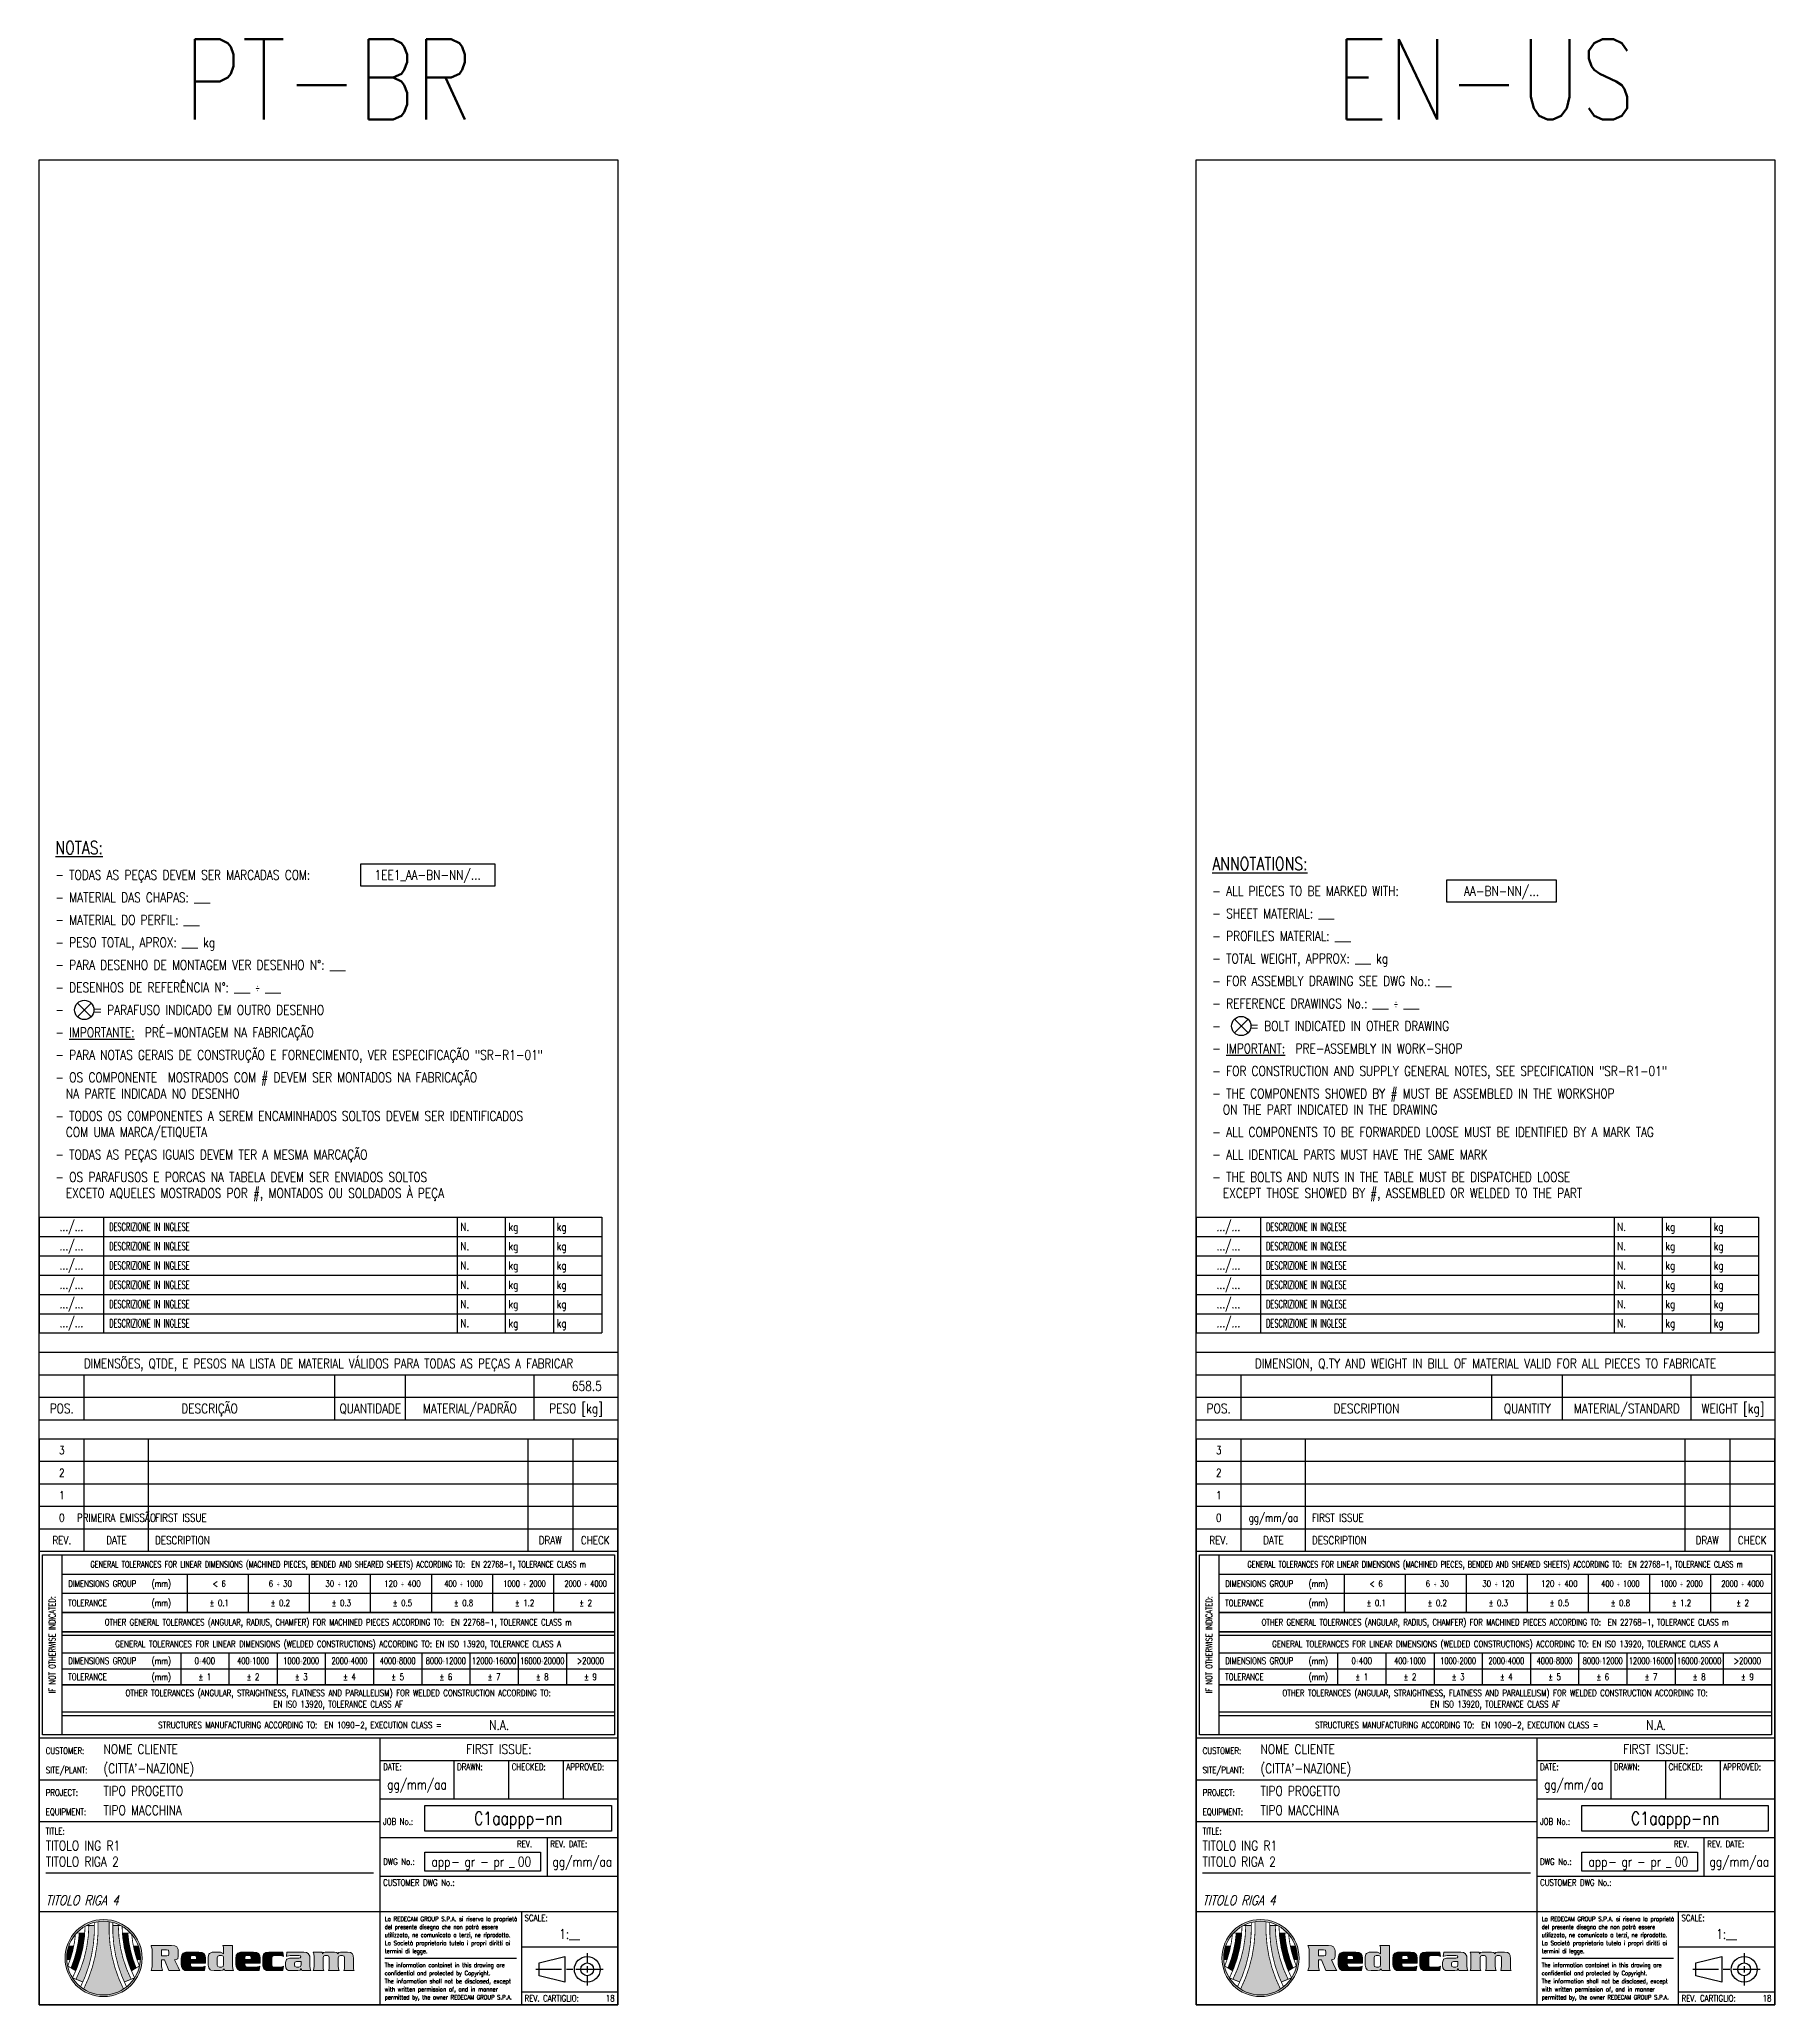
# Model space of a CAD drawing. Header units: millimetres. Extents: x -720 to -180, y 0 to 611.
import ezdxf
from ezdxf.enums import TextEntityAlignment as Align
from ezdxf.lldxf.tags import DXFTag

# ---------------------------------------------------------------- set-up
doc = ezdxf.new("R2010")
doc.units = ezdxf.units.MM
doc.header["$LTSCALE"] = 0.5
doc.layers.get('0').update_dxf_attribs({"color": 3})
for name, color, linetype in [('CONTORNI', 2, 'Continuous'), ('LANG-IN-R1', 3, 'Continuous'), ('NASCOSTE', 6, 'HIDDEN'), ('NOTE', 3, 'Continuous'), ('QUOTE', 3, 'Continuous'), ('REDECAM_Blocco_Distinta', 7, 'Continuous'), ('REDECAM_Squadratura_Cartiglio', 1, 'Continuous'), ('SOTTILI', 1, 'Continuous'), ('TESTI', 4, 'Continuous'), ('TRATTEGGI', 1, 'Continuous')]:
    doc.layers.add(name, color=color, linetype=linetype)
doc.styles.add('ROMAND', font='romand.shx', dxfattribs={"width": 0.8})
doc.styles.add('ROMANT', font='romant.shx')
doc.styles.get("Standard").update_dxf_attribs({"font": 'romans.shx', "width": 0.8})
tags = doc.linetypes.add('HIDDEN', pattern=[9.525, 6.35, -3.175]).pattern_tags.tags
tags[6:7] = [DXFTag(74, 4), DXFTag(75, 0), DXFTag(340, '0'), DXFTag(46, 1.0), DXFTag(50, 0.0), DXFTag(44, 0.0), DXFTag(45, 0.0)]
tags[4:5] = [DXFTag(74, 4), DXFTag(75, 0), DXFTag(340, '0'), DXFTag(46, 1.0), DXFTag(50, 0.0), DXFTag(44, 0.0), DXFTag(45, 0.0)]

msp = doc.modelspace()

# ---------------------------------------------------------------- texts
at = {"layer": 'CONTORNI', "style": 'ROMAND', "width": 0.8}
for s, p in [('1EE1_AA-BN-NN/...', (-599.14, 350)), ('AA-BN-NN/...', (-265, 345))]:
    msp.add_text(s, height=3, dxfattribs=at).set_placement(p, align=Align.CENTER)
for s, p in [('- PESO TOTAL, APROX: ___ kg ', (-715, 329)), ('- TOTAL WEIGHT, APPROX: ___ kg', (-355, 324))]:
    msp.add_text(s, height=3, dxfattribs=at).set_placement(p)
at = {"layer": 'NOTE', "style": 'ROMAND', "width": 0.8}
for s, p in [('%%uNOTAS:%%u', (-715, 358)), ('%%uANNOTATIONS:%%u', (-355, 353))]:
    msp.add_text(s, height=4, dxfattribs=at).set_placement(p)
at = {"layer": 'QUOTE', "color": 4, "char_height": 25, "attachment_point": 5}
for s, insert in [('\\A1;PT-BR', (-630, 599)), ('\\A1;EN-US', (-270, 599))]:
    msp.add_mtext(s, dxfattribs=dict(at, insert=insert))
at = {"layer": 'TESTI', "width": 0.8}
for s, p in [('- TODAS AS PEÇAS DEVEM SER MARCADAS COM:', (-715, 350)), ('- MATERIAL DAS CHAPAS: ___', (-715, 343)), ('- ALL PIECES TO BE MARKED WITH:', (-355, 345)), ('- MATERIAL DO PERFIL: ___', (-715, 336)), ('- SHEET MATERIAL: ___', (-355, 338)), ('- PROFILES MATERIAL: ___', (-355, 331)), ('- PARA DESENHO DE MONTAGEM VER DESENHO N°: ___', (-715, 322)), ('- DESENHOS DE REFERÊNCIA N°: ___ ÷ ___', (-715, 315)), ('- FOR ASSEMBLY DRAWING SEE DWG No.: ___', (-355, 317)), ('- REFERENCE DRAWINGS No.: ___ ÷ ___', (-355, 310)), ('- %%UIMPORTANTE:%%U  PRÉ-MONTAGEM NA FABRICAÇÃO', (-715, 301)), ('- PARA NOTAS GERAIS DE CONSTRUÇÃO E FORNECIMENTO, VER ESPECIFICAÇÃO "SR-R1-01"', (-715, 294)), ('- %%UIMPORTANT:%%U  PRE-ASSEMBLY IN WORK-SHOP', (-355, 296)), ('- OS COMPONENTE  MOSTRADOS COM # DEVEM SER MONTADOS NA FABRICAÇÃO', (-715, 287)), ('- FOR CONSTRUCTION AND SUPPLY GENERAL NOTES, SEE SPECIFICATION "SR-R1-01"', (-355, 289)), ('  NA PARTE INDICADA NO DESENHO', (-715, 282)), ('- THE COMPONENTS SHOWED BY # MUST BE ASSEMBLED IN THE WORKSHOP', (-355, 282)), ('- TODOS OS COMPONENTES A SEREM ENCAMINHADOS SOLTOS DEVEM SER IDENTIFICADOS', (-715, 275)), ('  ON THE PART INDICATED IN THE DRAWING', (-355, 277)), ('  COM UMA MARCA/ETIQUETA', (-715, 270)), ('- ALL COMPONENTS TO BE FORWARDED LOOSE MUST BE IDENTIFIED BY A MARK TAG', (-355, 270)), ('- TODAS AS PEÇAS IGUAIS DEVEM TER A MESMA MARCAÇÃO', (-715, 263)), ('- ALL IDENTICAL PARTS MUST HAVE THE SAME MARK', (-355, 263)), ('- OS PARAFUSOS E PORCAS NA TABELA DEVEM SER ENVIADOS SOLTOS', (-715, 256)), ('- THE BOLTS AND NUTS IN THE TABLE MUST BE DISPATCHED LOOSE', (-355, 256)), ('  EXCETO AQUELES MOSTRADOS POR #, MONTADOS OU SOLDADOS À PEÇA', (-715, 251)), ('  EXCEPT THOSE SHOWED BY #, ASSEMBLED OR WELDED TO THE PART', (-355, 251))]:
    msp.add_text(s, height=3, dxfattribs=at).set_placement(p)

# ---------------------------------------------------------------- blocks, each defined once
blk = doc.blocks.new('REDECAM-DISTINTA_monolingua')
at = {"layer": 'REDECAM_Blocco_Distinta'}
for p, q in [((0, 6), (0, 0)), ((0, 6), (175, 6)), ((0, 0), (175, 0)), ((20, 6), (20, 0)), ((130, 6), (130, 0)), ((145, 6), (145, 0)), ((160, 6), (160, 0)), ((175, 6), (175, 0))]:
    blk.add_line(p, q, dxfattribs=at)
at = {"layer": 'LANG-IN-R1', "width": 0.6, "flags": 12}
blk.add_attdef('DESCRIZIONE-IN-R1', text='', height=2.5, dxfattribs=at).set_placement((21.75, 3), align=Align.MIDDLE_LEFT)
at = {"layer": 'REDECAM_Blocco_Distinta', "width": 0.8}
for s, p in [('N.', (131, 3)), ('kg', (146, 3)), ('kg', (161, 3))]:
    blk.add_text(s, height=2.5, dxfattribs=at).set_placement(p, align=Align.MIDDLE_LEFT)
blk.add_attdef('MONTATI', text='', height=4, dxfattribs=at).set_placement((-4, 3.3), align=Align.MIDDLE_CENTER)
at = {"layer": 'REDECAM_Blocco_Distinta', "width": 0.7, "flags": 12}
blk.add_attdef('MARCA', text='', height=3, dxfattribs=at).set_placement((10, 3), align=Align.MIDDLE)
at = {"layer": 'REDECAM_Blocco_Distinta', "width": 0.6, "flags": 12}
for tag, p in [("QUANTITA'", (144, 3)), ('PESO-CAD', (159, 3)), ('TOTALE', (174, 3))]:
    blk.add_attdef(tag, text='', height=2.5, dxfattribs=at).set_placement(p, align=Align.MIDDLE_RIGHT)
at = {"layer": 'REDECAM_Blocco_Distinta', "style": 'ROMANT', "flags": 12}
blk.add_attdef('NON-ESPORTATO', (175, -1.29), '', height=6, dxfattribs=at)
at = {"layer": 'REDECAM_Blocco_Distinta', "width": 0.8, "flags": 13}
for tag, p in [('ALTEZZA', (0, -1)), ('VERNICIATURA-INT', (0, -1.6)), ('VERNICIATURA-EST', (0, -1.8)), ('CODICE', (0, -0.2)), ('WBS', (0, -0.4)), ('LARGHEZZA', (0, -0.6)), ("PROFONDITA'", (0, -0.8)), ('CICLO-VERN-INT', (0, -1.2)), ('CICLO-VERN-EST', (0, -1.4)), ('MATERIALE', (0, -2)), ('MATERIALE-1', (0, -2.2)), ('MATERIALE-2', (0, -2.4)), ('MATERIALE-3', (-0.01, -2.6)), ('MATERIALE-4', (0, -2.8))]:
    blk.add_attdef(tag, p, '', height=0.1, dxfattribs=at)
for tag, p in [('PESO-CAD-1', (175, -0.4)), ('PESO-CAD-2', (175, -0.6)), ('PESO-CAD-3', (175, -0.8)), ('PESO-CAD-4', (175, -1)), ('ID-BLOCCO', (175, -0.2))]:
    blk.add_attdef(tag, text='', height=0.1, dxfattribs=at).set_placement(p, align=Align.RIGHT)
blk = doc.blocks.new('EMB_LISTA_DE_MATERIAL_DESCRITIVO_v0.2')
at = {"layer": 'REDECAM_Squadratura_Cartiglio', "color": 2}
for p, q in [((0, 7), (180, 7)), ((0, 0), (180, 0))]:
    blk.add_line(p, q, dxfattribs=at)
at = {"layer": 'REDECAM_Squadratura_Cartiglio', "color": 1}
for p, q in [((14, 0), (14, 7)), ((92, 0), (92, 7)), ((114, 0), (114, 7)), ((154, 0), (154, 7))]:
    blk.add_line(p, q, dxfattribs=at)
at = {"layer": 'REDECAM_Squadratura_Cartiglio', "color": 2, "width": 0.8}
for s, p in [('POS.', (7, 2)), ('DESCRIÇÃO', (53, 2)), ('QUANTIDADE', (103, 2)), ('MATERIAL/PADRÃO', (134, 2)), ('PESO [kg]', (167, 2))]:
    blk.add_text(s, height=3, dxfattribs=at).set_placement(p, align=Align.CENTER)
blk = doc.blocks.new('EMB_LISTA_DE_MATERIAL_INFO_v0.2')
at = {"layer": 'REDECAM_Squadratura_Cartiglio', "color": 2}
for p, q in [((0, 7), (180, 7)), ((0, 0), (180, 0))]:
    blk.add_line(p, q, dxfattribs=at)
at = {"layer": 'REDECAM_Squadratura_Cartiglio', "color": 4, "width": 0.78}
blk.add_text('DIMENSÕES, QTDE, E PESOS NA LISTA DE MATERIAL VÁLIDOS PARA TODAS AS PEÇAS A FABRICAR', height=3, dxfattribs=at).set_placement((90, 2), align=Align.CENTER)
blk = doc.blocks.new('REDECAM-TITOLO-TAVOLA')
at = {"layer": 'REDECAM_Squadratura_Cartiglio', "true_color": 0x0e2852}
h = blk.add_hatch(color=158, dxfattribs=at)
h.paths.add_polyline_path([(-148, 14.5, 1), (-172, 14.5, 1)])
h.paths.add_polyline_path([(-148.54, 14.5, 1), (-171.46, 14.5, 1)], flags=16)
h = blk.add_hatch(color=158, dxfattribs=at)
h.paths.add_polyline_path([(-139.66, 10.63), (-136.27, 10.63), (-136.38, 10.78), (-136.84, 11.66), (-137.91, 13.91), (-137.71, 13.91), (-136.94, 14.32), (-136.79, 15.09), (-136.79, 16.78), (-136.84, 17.19), (-137.25, 18.01), (-137.86, 18.32), (-138.84, 18.37), (-145.24, 18.37), (-145.14, 18.22), (-144.88, 17.24), (-144.88, 11.76), (-144.94, 11.5), (-145.24, 10.63), (-141.66, 10.63), (-141.71, 10.78), (-141.96, 11.76), (-141.96, 13.91), (-141.04, 13.91)])
h.paths.add_polyline_path([(-140.32, 15.19), (-141.96, 15.19), (-141.96, 17.09), (-140.37, 17.09), (-139.81, 16.99), (-139.71, 16.27), (-139.71, 15.86), (-139.81, 15.35)], flags=16)
h = blk.add_hatch(color=158, dxfattribs=at)
h.paths.add_polyline_path([(-127.46, 12.27), (-127.25, 11.45), (-126.79, 10.89), (-126.64, 10.78), (-125.61, 10.63), (-123.62, 10.63), (-122.85, 10.73), (-122.44, 11.14), (-122.28, 10.63), (-119.62, 10.63), (-119.82, 11.14), (-119.87, 12.07), (-119.87, 18.37), (-122.9, 18.37), (-122.69, 17.86), (-122.69, 16.93), (-122.69, 15.81), (-122.74, 15.96), (-123.62, 16.37), (-125.92, 16.37), (-126.18, 16.37), (-127.05, 15.96), (-127.2, 15.76), (-127.46, 14.78)])
h.paths.add_polyline_path([(-124.64, 14.63), (-124.49, 15.14), (-124.03, 15.29), (-123.26, 15.29), (-122.95, 15.24), (-122.8, 15.14), (-122.69, 14.94), (-122.69, 14.58), (-122.69, 12.48), (-122.8, 11.86), (-123.31, 11.71), (-123.92, 11.71), (-124.49, 11.86), (-124.64, 12.32)], flags=16)
h = blk.add_hatch(color=158, dxfattribs=at)
h.paths.add_polyline_path([(-135.81, 12.58), (-135.71, 11.81), (-135.3, 11.04), (-134.69, 10.68), (-133.66, 10.63), (-128.59, 10.63), (-128.38, 11.96), (-128.54, 11.86), (-129.61, 11.71), (-132.12, 11.71), (-132.84, 11.86), (-132.99, 12.48), (-132.99, 12.94), (-128.28, 12.94), (-128.28, 14.42), (-128.38, 15.35), (-128.69, 15.91), (-129.3, 16.27), (-130.33, 16.37), (-133.87, 16.37), (-134.38, 16.32), (-135.2, 16.01), (-135.66, 15.4), (-135.81, 14.42)])
h.paths.add_polyline_path([(-132.99, 14.01), (-132.99, 14.63), (-132.89, 15.19), (-132.79, 15.24), (-132.48, 15.29), (-131.56, 15.29), (-131.15, 15.14), (-131.05, 14.63), (-131.05, 14.01)], flags=16)
h = blk.add_hatch(color=158, dxfattribs=at)
h.paths.add_polyline_path([(-111.26, 12.94), (-111.26, 14.42), (-111.37, 15.35), (-111.73, 15.91), (-112.29, 16.27), (-113.31, 16.37), (-116.85, 16.37), (-117.41, 16.32), (-118.18, 16.01), (-118.7, 15.4), (-118.85, 14.42), (-118.85, 12.58), (-118.75, 11.81), (-118.29, 11.04), (-117.72, 10.68), (-116.7, 10.63), (-111.57, 10.63), (-111.37, 11.96), (-111.57, 11.86), (-112.6, 11.71), (-115.16, 11.71), (-115.88, 11.86), (-116.03, 12.48), (-116.03, 12.94)])
h.paths.add_polyline_path([(-114.08, 14.01), (-116.03, 14.01), (-116.03, 14.63), (-115.93, 15.19), (-115.77, 15.24), (-115.47, 15.29), (-114.6, 15.29), (-114.13, 15.14), (-114.08, 14.63)], flags=16)
for points in [[(-107.63, 14.63), (-107.47, 15.14), (-106.86, 15.29), (-105.17, 15.29), (-104.5, 15.19), (-104.04, 14.99), (-104.24, 16.37), (-108.55, 16.37), (-109.52, 16.22), (-110.19, 15.7), (-110.44, 14.83), (-110.44, 12.22), (-110.44, 12.12), (-110.09, 11.19), (-109.27, 10.68), (-108.45, 10.63), (-104.24, 10.63), (-104.04, 12.01), (-104.55, 11.76), (-105.22, 11.71), (-106.81, 11.71), (-107.47, 11.81), (-107.63, 12.32)], [(-91.69, 14.63), (-91.58, 15.14), (-91.17, 15.29), (-90.3, 15.29), (-89.89, 15.14), (-89.79, 14.58), (-89.79, 12.07), (-89.79, 11.14), (-90, 10.63), (-86.72, 10.63), (-86.92, 11.14), (-86.97, 12.07), (-86.97, 14.63), (-86.82, 15.14), (-86.31, 15.29), (-85.64, 15.29), (-85.13, 15.14), (-85.02, 14.53), (-85.02, 12.07), (-85.08, 11.14), (-85.23, 10.63), (-82, 10.63), (-82.21, 11.04), (-82.21, 12.07), (-82.21, 14.27), (-82.31, 15.29), (-82.62, 15.91), (-83.18, 16.27), (-84.05, 16.37), (-86.25, 16.37), (-86.82, 16.27), (-87.07, 15.81), (-87.38, 16.27), (-88.15, 16.37), (-91.07, 16.37), (-91.58, 16.22), (-91.84, 15.81), (-91.94, 16.37), (-94.76, 16.37), (-94.56, 15.86), (-94.51, 14.94), (-94.51, 12.07), (-94.56, 11.14), (-94.76, 10.63), (-91.48, 10.63), (-91.69, 11.14), (-91.69, 12.07)]]:
    blk.add_hatch(color=158, dxfattribs=at).paths.add_polyline_path(points)
h = blk.add_hatch(color=158, dxfattribs=at)
h.paths.add_polyline_path([(-95.79, 14.73), (-95.79, 15.09), (-96.3, 15.96), (-96.81, 16.27), (-97.68, 16.37), (-102.96, 16.37), (-103.12, 14.99), (-102.91, 15.09), (-101.94, 15.29), (-99.22, 15.29), (-98.71, 15.19), (-98.61, 14.88), (-98.81, 14.53), (-99.27, 14.47), (-101.94, 14.47), (-102.14, 14.47), (-103.01, 14.17), (-103.06, 14.06), (-103.37, 13.14), (-103.37, 12.17), (-103.27, 11.45), (-102.96, 10.94), (-102.45, 10.68), (-101.63, 10.63), (-99.53, 10.63), (-98.81, 10.78), (-98.5, 11.25), (-98.3, 10.63), (-95.53, 10.63), (-95.74, 11.14), (-95.79, 12.07)])
h.paths.add_polyline_path([(-98.55, 13.4), (-98.55, 12.42), (-98.71, 11.86), (-99.22, 11.71), (-99.94, 11.71), (-100.45, 11.86), (-100.6, 12.42), (-100.6, 12.68), (-100.45, 13.24), (-99.94, 13.4)], flags=16)
at = {"layer": 'TRATTEGGI'}
h = blk.add_hatch(color=256, dxfattribs=at)
h.set_gradient(color1=(14, 40, 82), rotation=270, one_color=1, tint=1)
h.paths.add_polyline_path([(-162.85, 24.64), (-164.59, 24.64, -0.058768), (-165.67, 15.85), (-163.65, 15.85, 0.05359)])
h = blk.add_hatch(color=256, dxfattribs=at)
h.set_gradient(color1=(14, 40, 82), rotation=270, one_color=1, tint=1)
h.paths.add_polyline_path([(-157.26, 14.5, -0.067255), (-158.27, 25.83, 0.075742), (-161.73, 25.83, -0.067255), (-162.74, 14.5)])
h = blk.add_hatch(color=256, dxfattribs=at)
h.set_gradient(color1=(14, 40, 82), rotation=270, one_color=1, tint=1)
h.paths.add_polyline_path([(-157.15, 24.64), (-155.41, 24.64, 0.058768), (-154.33, 15.85), (-156.35, 15.85, -0.05359)])
h = blk.add_hatch(color=256, dxfattribs=at)
h.set_gradient(color1=(14, 40, 82), rotation=270, one_color=1, tint=1)
h.paths.add_polyline_path([(-165.84, 22.31), (-167.55, 22.31, -0.042853), (-168.49, 16.41), (-166.73, 16.41, 0.0408)])
h = blk.add_hatch(color=256, dxfattribs=at)
h.set_gradient(color1=(14, 40, 82), rotation=270, one_color=1, tint=1)
h.paths.add_polyline_path([(-154.16, 22.31), (-152.45, 22.31, 0.042853), (-151.51, 16.41), (-153.27, 16.41, -0.0408)])
h = blk.add_hatch(color=256, dxfattribs=at)
h.set_gradient(color1=(14, 40, 82), rotation=90, one_color=1, tint=1)
h.paths.add_polyline_path([(-171.45, 14.06), (-170.39, 14.06, 0.01612), (-169.76, 16.14), (-171.34, 16.14, 0.045647)])
h = blk.add_hatch(color=256, dxfattribs=at)
h.set_gradient(color1=(14, 40, 82), rotation=270, one_color=1, tint=1)
h.paths.add_polyline_path([(-169.28, 18.23), (-170.83, 18.23, 0.046906), (-171.34, 16.14), (-169.76, 16.14, 0.015847)])
h = blk.add_hatch(color=256, dxfattribs=at)
h.set_gradient(color1=(14, 40, 82), rotation=90, one_color=1, tint=1)
h.paths.add_polyline_path([(-170.13, 11.42), (-168.66, 10.51, 0.042455), (-166.73, 16.41), (-168.49, 16.41, -0.037694)])
h = blk.add_hatch(color=256, dxfattribs=at)
h.set_gradient(color1=(14, 40, 82), rotation=90, one_color=1, tint=1)
h.paths.add_polyline_path([(-168.58, 7.91), (-166.45, 7.06, 0.056039), (-163.65, 15.85), (-165.67, 15.85, -0.056082)])
h = blk.add_hatch(color=256, dxfattribs=at)
h.set_gradient(color1=(14, 40, 82), rotation=90, one_color=1, tint=1)
h.paths.add_polyline_path([(-162.74, 14.5, -0.060484), (-166.2, 4.87, 0.294013), (-153.8, 4.87, -0.060484), (-157.26, 14.5)])
h = blk.add_hatch(color=256, dxfattribs=at)
h.set_gradient(color1=(14, 40, 82), rotation=90, one_color=1, tint=1)
h.paths.add_polyline_path([(-151.42, 7.91), (-153.55, 7.06, -0.056039), (-156.35, 15.85), (-154.33, 15.85, 0.056082)])
h = blk.add_hatch(color=256, dxfattribs=at)
h.set_gradient(color1=(14, 40, 82), rotation=90, one_color=1, tint=1)
h.paths.add_polyline_path([(-149.87, 11.42), (-151.34, 10.51, -0.042455), (-153.27, 16.41), (-151.51, 16.41, 0.037694)])
h = blk.add_hatch(color=256, dxfattribs=at)
h.set_gradient(color1=(14, 40, 82), rotation=270, one_color=1, tint=1)
h.paths.add_polyline_path([(-150.72, 18.23), (-149.17, 18.23, -0.046906), (-148.66, 16.14), (-150.24, 16.14, -0.015847)])
h = blk.add_hatch(color=256, dxfattribs=at)
h.set_gradient(color1=(14, 40, 82), rotation=90, one_color=1, tint=1)
h.paths.add_polyline_path([(-148.55, 14.06), (-149.61, 14.06, -0.01612), (-150.24, 16.14), (-148.66, 16.14, -0.045647)])
at = {"layer": 'REDECAM_Squadratura_Cartiglio', "color": 1}
for p, q in [((-166, 141), (-166, 148)), ((-146, 141), (-146, 148)), ((-28, 148), (-28, 141)), ((-14, 148), (-14, 141)), ((-173, 140), (-173, 84)), ((-173, 134), (-1, 134)), ((-134, 134), (-134, 122)), ((-115, 134), (-115, 122)), ((-96, 134), (-96, 122)), ((-77, 134), (-77, 122)), ((-58, 134), (-58, 122)), ((-39, 134), (-39, 122)), ((-20, 134), (-20, 122)), ((-173, 128), (-1, 128)), ((-173, 122), (-1, 122)), ((-1, 122), (-173, 122)), ((-173, 116), (-1, 116)), ((-1, 116), (-173, 116)), ((-173, 115), (-1, 115)), ((-173, 109.5), (-1, 109.5)), ((-173, 104.5), (-1, 104.5)), ((-136, 109.5), (-136, 99.5)), ((-121, 109.5), (-121, 99.5)), ((-106, 109.5), (-106, 99.5)), ((-91, 109.5), (-91, 99.5)), ((-76, 109.5), (-76, 99.5)), ((-61, 109.5), (-61, 99.5)), ((-46, 109.5), (-46, 99.5)), ((-31, 109.5), (-31, 99.5)), ((-16, 109.5), (-16, 99.5)), ((-173, 99.5), (-1, 99.5)), ((-1, 99.5), (-173, 99.5)), ((-1, 91), (-173, 91)), ((-173, 90), (-1, 90)), ((-74, 76), (0, 76)), ((-51, 76), (-51, 64)), ((-34, 76), (-34, 64)), ((-17, 76), (-17, 64)), ((-180, 70), (-74, 70)), ((-180, 57), (-74, 57)), ((-74, 52), (0, 52)), ((-22, 52), (-22, 40)), ((-178, 41), (-76, 41)), ((-72.5, 14.5), (-31.5, 14.5)), ((-9.5, 16), (-9.5, 13)), ((-17.5, 11), (-25.5, 11)), ((-14, 11), (-16, 11)), ((-4.5, 11), (-13, 11)), ((-9.5, 12), (-9.5, 10)), ((-9.5, 9), (-9.5, 6))]:
    blk.add_line(p, q, dxfattribs=at)
at = {"layer": 'REDECAM_Squadratura_Cartiglio', "color": 2}
for p, q in [((0, 141), (-180, 141)), ((-180, 83), (0, 83)), ((-74, 83), (-74, 0)), ((-74, 64), (0, 64)), ((-74, 40), (0, 40)), ((-180, 29), (0, 29)), ((-30, 29), (-30, 0)), ((-30, 18), (0, 18)), ((-30, 4), (0, 4))]:
    blk.add_line(p, q, dxfattribs=at)
at = {"layer": 'REDECAM_Squadratura_Cartiglio', "color": 158, "lineweight": 0, "true_color": 0x0e2852}
for p, q in [((-145.24, 18.37), (-145.14, 18.22)), ((-138.84, 18.37), (-145.24, 18.37)), ((-137.86, 18.32), (-138.84, 18.37)), ((-119.87, 18.37), (-122.9, 18.37)), ((-122.9, 18.37), (-122.69, 17.86)), ((-119.87, 12.07), (-119.87, 18.37)), ((-145.14, 18.22), (-144.88, 17.24)), ((-144.88, 17.24), (-144.88, 11.76)), ((-141.96, 15.19), (-141.96, 17.09)), ((-141.96, 17.09), (-140.37, 17.09)), ((-140.32, 15.19), (-141.96, 15.19)), ((-141.96, 11.76), (-141.96, 13.91)), ((-141.96, 13.91), (-141.04, 13.91)), ((-141.04, 13.91), (-139.66, 10.63)), ((-140.37, 17.09), (-139.81, 16.99)), ((-139.81, 15.35), (-140.32, 15.19)), ((-139.81, 16.99), (-139.71, 16.27)), ((-139.71, 15.86), (-139.81, 15.35)), ((-139.71, 16.27), (-139.71, 15.86)), ((-137.91, 13.91), (-137.71, 13.91)), ((-136.84, 11.66), (-137.91, 13.91)), ((-137.25, 18.01), (-137.86, 18.32)), ((-137.71, 13.91), (-136.94, 14.32)), ((-136.84, 17.19), (-137.25, 18.01)), ((-136.94, 14.32), (-136.79, 15.09)), ((-136.79, 16.78), (-136.84, 17.19)), ((-136.79, 15.09), (-136.79, 16.78)), ((-135.66, 15.4), (-135.81, 14.42)), ((-135.81, 14.42), (-135.81, 12.58)), ((-135.81, 12.58), (-135.71, 11.81)), ((-135.2, 16.01), (-135.66, 15.4)), ((-134.38, 16.32), (-135.2, 16.01)), ((-133.87, 16.37), (-134.38, 16.32)), ((-130.33, 16.37), (-133.87, 16.37)), ((-132.99, 14.63), (-132.89, 15.19)), ((-132.99, 14.01), (-132.99, 14.63)), ((-131.05, 14.01), (-132.99, 14.01)), ((-132.99, 12.48), (-132.99, 12.94)), ((-132.99, 12.94), (-128.28, 12.94)), ((-132.84, 11.86), (-132.99, 12.48)), ((-132.89, 15.19), (-132.79, 15.24)), ((-132.79, 15.24), (-132.48, 15.29)), ((-132.48, 15.29), (-131.56, 15.29)), ((-131.56, 15.29), (-131.15, 15.14)), ((-131.15, 15.14), (-131.05, 14.63)), ((-131.05, 14.63), (-131.05, 14.01)), ((-129.3, 16.27), (-130.33, 16.37)), ((-128.69, 15.91), (-129.3, 16.27)), ((-129.3, 16.27), (-129.3, 16.27)), ((-128.38, 15.35), (-128.69, 15.91)), ((-128.28, 14.42), (-128.38, 15.35)), ((-128.28, 12.94), (-128.28, 14.42)), ((-127.2, 15.76), (-127.46, 14.78)), ((-127.46, 14.78), (-127.46, 12.27)), ((-127.46, 12.27), (-127.25, 11.45)), ((-127.05, 15.96), (-127.2, 15.76)), ((-126.18, 16.37), (-127.05, 15.96)), ((-126.18, 16.37), (-123.62, 16.37)), ((-124.64, 14.63), (-124.49, 15.14)), ((-124.64, 12.32), (-124.64, 14.63)), ((-124.49, 11.86), (-124.64, 12.32)), ((-124.49, 15.14), (-124.03, 15.29)), ((-124.03, 15.29), (-123.26, 15.29)), ((-122.74, 15.96), (-123.62, 16.37)), ((-123.26, 15.29), (-122.95, 15.24)), ((-122.95, 15.24), (-122.8, 15.14)), ((-122.8, 15.14), (-122.69, 14.94)), ((-122.69, 12.48), (-122.8, 11.86)), ((-122.69, 15.81), (-122.74, 15.96)), ((-122.69, 15.81), (-122.69, 17.86)), ((-122.69, 12.48), (-122.69, 14.94)), ((-118.7, 15.4), (-118.85, 14.42)), ((-118.85, 14.42), (-118.85, 12.58)), ((-118.85, 12.58), (-118.75, 11.81)), ((-118.18, 16.01), (-118.7, 15.4)), ((-117.41, 16.32), (-118.18, 16.01)), ((-116.85, 16.37), (-117.41, 16.32)), ((-113.31, 16.37), (-116.85, 16.37)), ((-116.03, 14.63), (-115.93, 15.19)), ((-116.03, 14.01), (-116.03, 14.63)), ((-114.08, 14.01), (-116.03, 14.01)), ((-116.03, 12.48), (-116.03, 12.94)), ((-116.03, 12.94), (-111.26, 12.94)), ((-115.88, 11.86), (-116.03, 12.48)), ((-115.93, 15.19), (-115.77, 15.24)), ((-115.77, 15.24), (-115.47, 15.29)), ((-115.47, 15.29), (-114.6, 15.29)), ((-114.6, 15.29), (-114.13, 15.14)), ((-114.13, 15.14), (-114.08, 14.63)), ((-114.08, 14.63), (-114.08, 14.01)), ((-112.29, 16.27), (-113.31, 16.37)), ((-111.73, 15.91), (-112.29, 16.27)), ((-112.29, 16.27), (-112.29, 16.27)), ((-111.37, 15.35), (-111.73, 15.91)), ((-111.26, 14.42), (-111.37, 15.35)), ((-111.26, 12.94), (-111.26, 14.42)), ((-110.19, 15.7), (-110.44, 14.83)), ((-110.44, 12.12), (-110.44, 14.83)), ((-109.52, 16.22), (-110.19, 15.7)), ((-108.55, 16.37), (-109.52, 16.22)), ((-108.55, 16.37), (-108.55, 16.37)), ((-104.24, 16.37), (-108.55, 16.37)), ((-107.63, 14.63), (-107.47, 15.14)), ((-107.63, 12.32), (-107.63, 14.63)), ((-107.47, 11.81), (-107.63, 12.32)), ((-107.47, 15.14), (-106.86, 15.29)), ((-106.86, 15.29), (-105.17, 15.29)), ((-105.17, 15.29), (-104.5, 15.19)), ((-104.5, 15.19), (-104.04, 14.99)), ((-104.04, 14.99), (-104.24, 16.37)), ((-103.06, 14.06), (-103.37, 13.14)), ((-103.37, 13.14), (-103.37, 12.17)), ((-102.96, 16.37), (-103.12, 14.99)), ((-103.12, 14.99), (-102.91, 15.09)), ((-103.01, 14.17), (-103.06, 14.06)), ((-102.14, 14.47), (-103.01, 14.17)), ((-97.68, 16.37), (-102.96, 16.37)), ((-102.91, 15.09), (-101.94, 15.29)), ((-102.14, 14.47), (-99.27, 14.47)), ((-101.94, 15.29), (-99.22, 15.29)), ((-100.6, 12.68), (-100.45, 13.24)), ((-100.6, 12.42), (-100.6, 12.68)), ((-100.45, 11.86), (-100.6, 12.42)), ((-100.45, 13.24), (-99.94, 13.4)), ((-99.94, 13.4), (-98.55, 13.4)), ((-98.81, 14.53), (-99.27, 14.47)), ((-99.22, 15.29), (-98.71, 15.19)), ((-98.61, 14.88), (-98.81, 14.53)), ((-98.71, 15.19), (-98.61, 14.88)), ((-98.55, 12.42), (-98.71, 11.86)), ((-98.55, 13.4), (-98.55, 12.42)), ((-96.81, 16.27), (-97.68, 16.37)), ((-96.3, 15.96), (-96.81, 16.27)), ((-95.79, 15.09), (-96.3, 15.96)), ((-95.79, 12.07), (-95.79, 15.09)), ((-94.76, 16.37), (-94.56, 15.86)), ((-91.94, 16.37), (-94.76, 16.37)), ((-94.56, 15.86), (-94.51, 14.94)), ((-94.51, 14.94), (-94.51, 12.07)), ((-91.84, 15.81), (-91.94, 16.37)), ((-91.58, 16.22), (-91.84, 15.81)), ((-91.69, 14.63), (-91.58, 15.14)), ((-91.69, 11.14), (-91.69, 14.63)), ((-91.07, 16.37), (-91.58, 16.22)), ((-91.58, 15.14), (-91.17, 15.29)), ((-91.17, 15.29), (-90.3, 15.29)), ((-88.15, 16.37), (-91.07, 16.37)), ((-90.3, 15.29), (-89.89, 15.14)), ((-89.89, 15.14), (-89.79, 14.58)), ((-89.79, 11.14), (-89.79, 14.58)), ((-87.38, 16.27), (-88.15, 16.37)), ((-87.07, 15.81), (-87.38, 16.27)), ((-86.82, 16.27), (-87.07, 15.81)), ((-86.97, 14.63), (-86.82, 15.14)), ((-86.97, 12.07), (-86.97, 14.63)), ((-86.25, 16.37), (-86.82, 16.27)), ((-86.82, 15.14), (-86.31, 15.29)), ((-86.31, 15.29), (-85.64, 15.29)), ((-84.05, 16.37), (-86.25, 16.37)), ((-85.64, 15.29), (-85.13, 15.14)), ((-85.13, 15.14), (-85.02, 14.53)), ((-85.02, 14.53), (-85.02, 12.07)), ((-83.18, 16.27), (-84.05, 16.37)), ((-82.62, 15.91), (-83.18, 16.27)), ((-82.31, 15.29), (-82.62, 15.91)), ((-82.21, 14.27), (-82.31, 15.29)), ((-82.21, 11.04), (-82.21, 14.27)), ((-144.94, 11.5), (-145.24, 10.63)), ((-145.24, 10.63), (-141.66, 10.63)), ((-144.88, 11.76), (-144.94, 11.5)), ((-141.71, 10.78), (-141.96, 11.76)), ((-141.66, 10.63), (-141.71, 10.78)), ((-139.66, 10.63), (-136.27, 10.63)), ((-136.38, 10.78), (-136.84, 11.66)), ((-136.27, 10.63), (-136.38, 10.78)), ((-135.71, 11.81), (-135.3, 11.04)), ((-135.3, 11.04), (-134.69, 10.68)), ((-134.69, 10.68), (-133.66, 10.63)), ((-133.66, 10.63), (-128.59, 10.63)), ((-132.12, 11.71), (-132.84, 11.86)), ((-129.61, 11.71), (-132.12, 11.71)), ((-128.54, 11.86), (-129.61, 11.71)), ((-128.59, 10.63), (-128.38, 11.96)), ((-128.38, 11.96), (-128.54, 11.86)), ((-127.25, 11.45), (-126.79, 10.89)), ((-126.79, 10.89), (-126.64, 10.78)), ((-126.64, 10.78), (-125.61, 10.63)), ((-125.61, 10.63), (-123.62, 10.63)), ((-123.92, 11.71), (-124.49, 11.86)), ((-123.31, 11.71), (-123.92, 11.71)), ((-123.62, 10.63), (-122.85, 10.73)), ((-122.8, 11.86), (-123.31, 11.71)), ((-122.85, 10.73), (-122.44, 11.14)), ((-122.44, 11.14), (-122.28, 10.63)), ((-122.28, 10.63), (-119.62, 10.63)), ((-119.82, 11.14), (-119.87, 12.07)), ((-119.62, 10.63), (-119.82, 11.14)), ((-118.75, 11.81), (-118.29, 11.04)), ((-118.29, 11.04), (-117.72, 10.68)), ((-117.72, 10.68), (-116.7, 10.63)), ((-116.7, 10.63), (-111.57, 10.63)), ((-115.16, 11.71), (-115.88, 11.86)), ((-112.6, 11.71), (-115.16, 11.71)), ((-111.57, 11.86), (-112.6, 11.71)), ((-111.37, 11.96), (-111.57, 11.86)), ((-111.57, 10.63), (-111.37, 11.96)), ((-110.44, 12.12), (-110.09, 11.19)), ((-110.09, 11.19), (-110.09, 11.19)), ((-110.09, 11.19), (-109.27, 10.68)), ((-109.27, 10.68), (-108.45, 10.63)), ((-108.45, 10.63), (-104.24, 10.63)), ((-106.81, 11.71), (-107.47, 11.81)), ((-105.22, 11.71), (-106.81, 11.71)), ((-104.55, 11.76), (-105.22, 11.71)), ((-104.04, 12.01), (-104.55, 11.76)), ((-104.24, 10.63), (-104.04, 12.01)), ((-103.37, 12.17), (-103.27, 11.45)), ((-103.27, 11.45), (-102.96, 10.94)), ((-102.96, 10.94), (-102.45, 10.68)), ((-102.45, 10.68), (-101.63, 10.63)), ((-101.63, 10.63), (-99.53, 10.63)), ((-99.94, 11.71), (-100.45, 11.86)), ((-99.22, 11.71), (-99.94, 11.71)), ((-99.53, 10.63), (-98.81, 10.78)), ((-98.71, 11.86), (-99.22, 11.71)), ((-98.81, 10.78), (-98.5, 11.25)), ((-98.5, 11.25), (-98.3, 10.63)), ((-98.3, 10.63), (-95.53, 10.63)), ((-95.74, 11.14), (-95.79, 12.07)), ((-95.53, 10.63), (-95.74, 11.14)), ((-94.56, 11.14), (-94.76, 10.63)), ((-94.76, 10.63), (-91.48, 10.63)), ((-94.51, 12.07), (-94.56, 11.14)), ((-91.48, 10.63), (-91.69, 11.14)), ((-89.79, 11.14), (-90, 10.63)), ((-90, 10.63), (-86.72, 10.63)), ((-86.92, 11.14), (-86.97, 12.07)), ((-86.72, 10.63), (-86.92, 11.14)), ((-85.08, 11.14), (-85.23, 10.63)), ((-85.23, 10.63), (-82, 10.63)), ((-85.02, 12.07), (-85.08, 11.14)), ((-82, 10.63), (-82.21, 11.04))]:
    blk.add_line(p, q, dxfattribs=at)
at = {"layer": 'REDECAM_Squadratura_Cartiglio', "color": 2}
for points in [[(-180, 0), (0, 0), (0, 148), (-180, 148)], [(-16.5, 15), (-16.5, 7), (-24.5, 9), (-24.5, 13)]]:
    blk.add_lwpolyline(points, close=True, dxfattribs=at)
at = {"layer": 'REDECAM_Squadratura_Cartiglio', "color": 1}
for points in [[(-1, 84), (-179, 84), (-179, 140), (-1, 140)], [(-60, 62), (-2, 62), (-2, 54), (-60, 54)], [(-60, 47.5), (-24, 47.5), (-24, 41.5), (-60, 41.5)]]:
    blk.add_lwpolyline(points, close=True, dxfattribs=at)
at = {"layer": 'REDECAM_Squadratura_Cartiglio', "color": 158, "lineweight": 0, "true_color": 0x0e2852, "const_width": 0.25}
for points in [[(-169.66, 8.35, 0.114241), (-165.75, 24.41)], [(-168.58, 7.91, 0.115229), (-164.59, 24.64)], [(-167.16, 5.56, 0.125977), (-162.88, 25.59)], [(-166.2, 4.87, 0.128261), (-161.73, 25.83)], [(-153.8, 4.87, -0.128261), (-158.27, 25.83)], [(-152.84, 5.56, -0.125977), (-157.12, 25.59)], [(-151.42, 7.91, -0.115229), (-155.41, 24.64)], [(-150.34, 8.35, -0.114241), (-154.25, 24.41)], [(-171.14, 12.04, 0.075498), (-168.75, 21.89)], [(-170.13, 11.42, 0.080677), (-167.55, 22.31)], [(-149.87, 11.42, -0.080677), (-152.45, 22.31)], [(-148.86, 12.04, -0.075498), (-151.25, 21.89)]]:
    blk.add_lwpolyline(points, format="xyb", dxfattribs=at)
for points in [[(-165.33, 24.64), (-162.85, 24.64)], [(-154.67, 24.64), (-157.15, 24.64)], [(-170.83, 18.23), (-169.28, 18.23)], [(-168.38, 22.31), (-165.84, 22.31)], [(-151.62, 22.31), (-154.16, 22.31)], [(-149.17, 18.23), (-150.72, 18.23)], [(-171.45, 14.06), (-170.39, 14.06)], [(-148.55, 14.06), (-149.61, 14.06)], [(-168.66, 10.51), (-171.14, 12.04)], [(-166.45, 7.06), (-169.66, 8.35)], [(-153.55, 7.06), (-150.34, 8.35)], [(-151.34, 10.51), (-148.86, 12.04)]]:
    blk.add_lwpolyline(points, dxfattribs=at)
at = {"layer": 'REDECAM_Squadratura_Cartiglio', "color": 158, "lineweight": 0, "true_color": 0x0e2852}
for radius in [12, 11.46]:
    blk.add_circle((-160, 14.5), radius, dxfattribs=at)
at = {"layer": 'REDECAM_Squadratura_Cartiglio', "color": 2}
for radius in [4, 2]:
    blk.add_circle((-9.5, 11), radius, dxfattribs=at)
at = {"layer": 'LANG-IN-R1', "width": 0.8}
blk.add_attdef('DESC-IN-R1', (-178, 48), '', height=3, dxfattribs=at)
at = {"layer": 'REDECAM_Squadratura_Cartiglio', "color": 2, "width": 0.8}
for s, height, p in [('REV.', 2.5, (-173, 144.5)), ('DATE', 2.5, (-156, 144.5)), ('DRAW', 2.5, (-21, 144.5)), ('CHECK', 2.5, (-7, 144.5)), ('FIRST ISSUE:', 3, (-37, 79.5)), ('-', 3, (-50.5, 44.5)), ('-', 3, (-41.5, 44.5)), ('_', 3, (-33, 44.5))]:
    blk.add_text(s, height=height, dxfattribs=at).set_placement(p, align=Align.MIDDLE_CENTER)
blk.add_text('DESCRIPTION', height=2.5, dxfattribs=at).set_placement((-144, 144.5), align=Align.MIDDLE_LEFT)
at = {"layer": 'REDECAM_Squadratura_Cartiglio', "color": 1}
for s, width, p in [('GENERAL TOLERANCES FOR LINEAR DIMENSIONS (MACHINED PIECES, BENDED AND SHEARED SHEETS) ACCORDING TO:  EN 22768-1, TOLERANCE CLASS m', 0.7, (-87, 136)), ('OTHER GENERAL TOLERANCES (ANGULAR, RADIUS, CHAMFER) FOR MACHINED PIECES ACCORDING TO:  EN 22768-1, TOLERANCE CLASS m', 0.78, (-87, 118)), ('GENERAL TOLERANCES FOR LINEAR DIMENSIONS (WELDED CONSTRUCTIONS) ACCORDING TO: EN ISO 13920, TOLERANCE CLASS A', 0.8, (-87, 111.25)), ('OTHER TOLERANCES (ANGULAR, STRAIGHTNESS, FLATNESS AND PARALLELISM) FOR WELDED CONSTRUCTION ACCORDING TO:', 0.8, (-87, 96)), ('EN ISO 13920, TOLERANCE CLASS AF', 0.8, (-87, 92.5)), ('REV.', 0.8, (-29, 49))]:
    blk.add_text(s, height=2, dxfattribs=dict(at, width=width)).set_placement(p, align=Align.CENTER)
at = {"layer": 'REDECAM_Squadratura_Cartiglio', "color": 1, "width": 0.8}
for s, p in [('DIMENSIONS GROUP', (-171, 131)), ('TOLERANCE', (-171, 125)), ('DIMENSIONS GROUP', (-171, 107)), ('TOLERANCE', (-171, 102)), ('JOB No.:', (-73, 57)), ('DWG No.:', (-73, 44.5))]:
    blk.add_text(s, height=2, dxfattribs=at).set_placement(p, align=Align.MIDDLE_LEFT)
for p in [(-139, 131), (-139, 125), (-139, 107), (-139, 102)]:
    blk.add_text('(mm)', height=2, dxfattribs=at).set_placement(p, align=Align.MIDDLE_RIGHT)
at = {"layer": 'REDECAM_Squadratura_Cartiglio', "color": 1}
for s, width, p in [('< 6', 0.8, (-124, 131)), ('6 ÷ 30', 0.8, (-105, 131)), ('30 ÷ 120', 0.8, (-86, 131)), ('120 ÷ 400', 0.8, (-67, 131)), ('400 ÷ 1000', 0.75, (-48, 131)), ('1000 ÷ 2000', 0.75, (-29, 131)), ('2000 ÷ 4000', 0.75, (-10, 131)), ('%%P 0.1', 0.8, (-124, 125)), ('%%P 0.2', 0.8, (-105, 125)), ('%%P 0.3', 0.8, (-86, 125)), ('%%P 0.5', 0.8, (-67, 125)), ('%%P 0.8', 0.8, (-48, 125)), ('%%P 1.2', 0.8, (-29, 125)), ('%%P 2', 0.8, (-10, 125)), ('0÷400', 0.8, (-128.5, 107)), ('400÷1000', 0.75, (-113.5, 107)), ('1000÷2000', 0.75, (-98.5, 107)), ('2000÷4000', 0.75, (-83.5, 107)), ('4000÷8000', 0.75, (-68.5, 107)), ('8000÷12000', 0.65, (-53.5, 107)), ('12000÷16000', 0.65, (-38.5, 107)), ('16000÷20000', 0.65, (-23.5, 107)), ('>20000', 0.8, (-8.5, 107)), ('%%P 1', 0.8, (-128.5, 102)), ('%%P 2', 0.8, (-113.5, 102)), ('%%P 3', 0.8, (-98.5, 102)), ('%%P 4', 0.8, (-83.5, 102)), ('± 5', 0.8, (-68.5, 102)), ('± 6', 0.8, (-53.5, 102)), ('± 7', 0.8, (-38.5, 102)), ('± 8', 0.8, (-23.5, 102)), ('± 9', 0.8, (-8.5, 102))]:
    blk.add_text(s, height=2, dxfattribs=dict(at, width=width)).set_placement(p, align=Align.MIDDLE_CENTER)
at = {"layer": 'REDECAM_Squadratura_Cartiglio', "color": 1, "width": 0.75}
blk.add_text('IF NOT OTHERWISE INDICATED:', height=2, rotation=90, dxfattribs=at).set_placement((-175, 112), align=Align.CENTER)
at = {"layer": 'REDECAM_Squadratura_Cartiglio', "color": 1}
for s, height, width, p in [('STRUCTURES MANUFACTURING ACCORDING TO:  EN 1090-2, EXECUTION CLASS =', 2, 0.8, (-143, 86)), ('CUSTOMER:', 2, 0.8, (-178, 78)), ('SITE/PLANT:', 2, 0.8, (-178, 72)), ('PROJECT:', 2, 0.8, (-178, 65)), ('EQUIPMENT:', 2, 0.8, (-178, 59)), ('TITLE:', 2, 0.8, (-178, 53)), ('CUSTOMER DWG No.:', 2, 0.8, (-73, 37)), ('del presente disegno che non potrà essere', 1.35, 0.885, (-72.5, 23.5)), ('La REDECAM GROUP S.P.A. si riserva la proprietà', 1.35, 0.78, (-72.5, 26)), ('utilizzato, ne comunicato a terzi, ne riprodotto.', 1.35, 0.8, (-72.5, 21)), ('La Società proprietaria tutela i propri diritti ai', 1.35, 0.825, (-72.5, 18.5)), ('The information containet in this drawing are', 1.35, 0.845, (-72.5, 11.65)), ('termini di legge.', 1.35, 0.8, (-72.5, 16)), ('The information shall not be disclosed, except', 1.35, 0.825, (-72.5, 6.65)), ('confidential and protected by Copyright.', 1.35, 0.8, (-72.5, 9.15)), ('with written permission of, and in manner', 1.35, 0.905, (-72.5, 4.15)), ('permitted by, the owner REDECAM GROUP S.P.A.', 1.35, 0.8, (-72.5, 1.65)), ('REV. CARTIGLIO:', 2, 0.8, (-29, 1))]:
    blk.add_text(s, height=height, dxfattribs=dict(at, width=width)).set_placement(p)
at = {"layer": 'REDECAM_Squadratura_Cartiglio', "color": 1, "width": 0.8}
for s, p in [('DATE:', (-73, 75)), ('DRAWN:', (-50, 75)), ('CHECKED:', (-33, 75)), ('APPROVED:', (-16, 75)), ('REV. DATE:', (-21, 51)), ('SCALE:', (-29, 28))]:
    blk.add_text(s, height=2, dxfattribs=at).set_placement(p, align=Align.TOP_LEFT)
at = {"layer": 'REDECAM_Squadratura_Cartiglio', "color": 2, "width": 0.8}
blk.add_attdef('EXCL', text='', height=3, dxfattribs=at).set_placement((-40, 87), align=Align.MIDDLE_LEFT)
for tag, p in [('CLIENTE-1', (-160, 78)), ('CLIENTE-2', (-160, 72)), ('PROGETTO', (-160, 65)), ('TIPO-MACC', (-160, 59)), ('DESCRIZIONE-1', (-178, 43))]:
    blk.add_attdef(tag, p, '', height=3, dxfattribs=at)
for tag, p in [('DATA', (-62.5, 67)), ('DIS', (-42, 67)), ('CONT', (-25, 67)), ('APP', (-8, 67)), ('CLI', (-37, 31.5)), ('SCALA', (-15, 20.5))]:
    blk.add_attdef(tag, text='', height=3, dxfattribs=at).set_placement(p, align=Align.CENTER)
at = {"layer": 'REDECAM_Squadratura_Cartiglio', "color": 3, "width": 0.8}
for tag, height, p in [('COMMESSA-N.', 4, (-31, 58)), ('REV', 3, (-29, 44.5))]:
    blk.add_attdef(tag, text='', height=height, dxfattribs=at).set_placement(p, align=Align.MIDDLE_CENTER)
at = {"layer": 'REDECAM_Squadratura_Cartiglio', "color": 2, "width": 0.8}
for tag, p in [('APP', (-55, 44.5)), ('GRUP', (-46, 44.5)), ('DIS', (-37, 44.5)), ('D-REV', (-11, 44.5))]:
    blk.add_attdef(tag, text='', height=3, dxfattribs=at).set_placement(p, align=Align.MIDDLE_CENTER)
at = {"layer": 'REDECAM_Squadratura_Cartiglio', "color": 2, "oblique": 15, "width": 0.8}
blk.add_attdef('DESCRIZIONE-2', (-178, 31), '', height=3, dxfattribs=at)
at = {"layer": 'REDECAM_Squadratura_Cartiglio', "color": 4, "width": 0.8}
blk.add_attdef('REV-CART', text='', height=2, dxfattribs=at).set_placement((-1, 1), align=Align.RIGHT)
at = {"layer": 'REDECAM_Squadratura_Cartiglio', "color": 1, "width": 0.8, "flags": 1}
blk.add_attdef('ID-BLOCCO', text='', height=0.1, dxfattribs=at).set_placement((0, 0), align=Align.RIGHT)
blk = doc.blocks.new('REDECAM_REVISION')
at = {"layer": 'REDECAM_Squadratura_Cartiglio', "color": 1}
for p, q in [((0, 7), (-180, 7)), ((-166, 0), (-166, 7)), ((-146, 0), (-146, 7)), ((-28, 7), (-28, 0)), ((-14, 7), (-14, 0))]:
    blk.add_line(p, q, dxfattribs=at)
at = {"layer": 'REDECAM_Squadratura_Cartiglio', "color": 2}
for p, q in [((-180, 7), (-180, 0)), ((0, 0), (0, 7))]:
    blk.add_line(p, q, dxfattribs=at)
at = {"layer": 'REDECAM_Squadratura_Cartiglio', "color": 2, "width": 0.8, "flags": 12}
for tag, p in [('REV-N', (-173, 3.5)), ('REV-D', (-156, 3.5)), ('MOD', (-21, 3.5)), ('APP', (-7, 3.5))]:
    blk.add_attdef(tag, text='', height=2.5, dxfattribs=at).set_placement(p, align=Align.MIDDLE_CENTER)
blk.add_attdef('DESCRIZIONE', text='', height=2.5, dxfattribs=at).set_placement((-144, 3.5), align=Align.MIDDLE_LEFT)
blk = doc.blocks.new('EMB_LISTA_DE_MATERIAL_v0.2')
at = {"layer": 'REDECAM_Squadratura_Cartiglio', "color": 1}
for p, q in [((0, 0), (180, 0)), ((14, -7), (14, 0)), ((92, -7), (92, 0)), ((114, -7), (114, 0)), ((154, -7), (154, 0)), ((0, -7), (180, -7))]:
    blk.add_line(p, q, dxfattribs=at)
at = {"layer": 'REDECAM_Squadratura_Cartiglio', "color": 2, "width": 0.8}
blk.add_attdef('POSICAO', text='', height=3, dxfattribs=at).set_placement((7, -5), align=Align.CENTER)
at = {"layer": 'REDECAM_Squadratura_Cartiglio', "color": 4, "width": 0.8}
for tag, p in [('DESCRICAO', (16, -5)), ('UNIDADE', (94, -5))]:
    blk.add_attdef(tag, p, '', height=3, dxfattribs=at)
blk.add_attdef('QUANTIDADE', text='', height=3, dxfattribs=at).set_placement((112, -5), align=Align.RIGHT)
blk.add_attdef('MATERIAL', text='', height=3, dxfattribs=at).set_placement((134, -5), align=Align.CENTER)
at = {"layer": 'REDECAM_Squadratura_Cartiglio', "color": 2, "width": 0.8}
blk.add_attdef('PESO', text='', height=3, dxfattribs=at).set_placement((175, -5), align=Align.RIGHT)
blk = doc.blocks.new('EMB_LISTA_DE_MATERIAL_DESCRITIVO_ING_v0.2')
at = {"layer": 'REDECAM_Squadratura_Cartiglio', "color": 2}
for p, q in [((0, 7), (180, 7)), ((0, 0), (180, 0))]:
    blk.add_line(p, q, dxfattribs=at)
at = {"layer": 'REDECAM_Squadratura_Cartiglio', "color": 1}
for p, q in [((14, 0), (14, 7)), ((92, 0), (92, 7)), ((114, 0), (114, 7)), ((154, 0), (154, 7))]:
    blk.add_line(p, q, dxfattribs=at)
at = {"layer": 'REDECAM_Squadratura_Cartiglio', "color": 2, "width": 0.8}
for s, p in [('POS.', (7, 2)), ('DESCRIPTION', (53, 2)), ('QUANTITY', (103, 2)), ('MATERIAL/STANDARD', (134, 2)), ('WEIGHT [kg]', (167, 2))]:
    blk.add_text(s, height=3, dxfattribs=at).set_placement(p, align=Align.CENTER)
blk = doc.blocks.new('EMB_LISTA_DE_MATERIAL_INFO_ING_v0.2')
at = {"layer": 'REDECAM_Squadratura_Cartiglio', "color": 2}
for p, q in [((0, 7), (180, 7)), ((0, 0), (180, 0))]:
    blk.add_line(p, q, dxfattribs=at)
at = {"layer": 'REDECAM_Squadratura_Cartiglio', "color": 4, "width": 0.8}
blk.add_text('DIMENSION, Q.TY AND WEIGHT IN BILL OF MATERIAL VALID FOR ALL PIECES TO FABRICATE', height=3, dxfattribs=at).set_placement((90, 2), align=Align.CENTER)
blk = doc.blocks.new('1418104')
at = {"layer": 'NASCOSTE'}
for p, q in [((6.88, 3.62), (11.12, -0.62)), ((6.88, -0.62), (11.12, 3.62))]:
    blk.add_line(p, q, dxfattribs=at)
blk.add_circle((9, 1.5), 3, dxfattribs=at)
at = {"layer": 'TESTI', "width": 0.8}
blk.add_text('-     = BOLT INDICATED IN OTHER DRAWING', height=3, dxfattribs=at).set_placement((0, 0))
blk = doc.blocks.new('A$C244a8b43')
at = {"layer": 'NASCOSTE'}
for p, q in [((6.88, 3.62), (11.12, -0.62)), ((6.88, -0.62), (11.12, 3.62))]:
    blk.add_line(p, q, dxfattribs=at)
blk.add_circle((9, 1.5), 3, dxfattribs=at)
at = {"layer": 'TESTI', "width": 0.8}
blk.add_text('-     = PARAFUSO INDICADO EM OUTRO DESENHO', height=3, dxfattribs=at).set_placement((0, 0))

# ---------------------------------------------------------------- linework, layer by layer
for points in [[(-720, 574), (-540, 574), (-540, 0), (-720, 0)], [(-360, 574), (-180, 574), (-180, 0), (-360, 0)]]:
    msp.add_lwpolyline(points, close=True)
at = {"layer": 'SOTTILI'}
for points in [[(-620, 355), (-578.29, 355), (-578.29, 348), (-620, 348)], [(-282, 350), (-248, 350), (-248, 343), (-282, 343)]]:
    msp.add_lwpolyline(points, close=True, dxfattribs=at)

# ---------------------------------------------------------------- block references
for name, p in [('A$C244a8b43', (-715, 308)), ('1418104', (-355, 303)), ('EMB_LISTA_DE_MATERIAL_INFO_ING_v0.2', (-360, 196)), ('EMB_LISTA_DE_MATERIAL_DESCRITIVO_ING_v0.2', (-360, 182))]:
    msp.add_blockref(name, p)
ref = msp.add_blockref('REDECAM-TITOLO-TAVOLA', (-540, 0))
ref.add_attrib('REV-CART', '18', dxfattribs={"layer": 'REDECAM_Squadratura_Cartiglio', "color": 4, "height": 2, "width": 0.8}).set_placement((-541, 1), align=Align.RIGHT)
ref.add_attrib('EXCL', 'N.A.', dxfattribs={"layer": 'REDECAM_Squadratura_Cartiglio', "color": 2, "height": 3, "width": 0.8}).set_placement((-580, 87), align=Align.MIDDLE_LEFT)
ref.add_attrib('COMMESSA-N.', 'C1aappp-nn', dxfattribs={"layer": 'REDECAM_Squadratura_Cartiglio', "color": 3, "height": 4, "width": 0.8}).set_placement((-571, 58), align=Align.MIDDLE_CENTER)
ref.add_attrib('APP', 'app', dxfattribs={"layer": 'REDECAM_Squadratura_Cartiglio', "color": 2, "height": 3, "width": 0.8}).set_placement((-595, 44.5), align=Align.MIDDLE_CENTER)
ref.add_attrib('GRUP', 'gr', dxfattribs={"layer": 'REDECAM_Squadratura_Cartiglio', "color": 2, "height": 3, "width": 0.8}).set_placement((-586, 44.5), align=Align.MIDDLE_CENTER)
ref.add_attrib('DIS', 'pr', dxfattribs={"layer": 'REDECAM_Squadratura_Cartiglio', "color": 2, "height": 3, "width": 0.8}).set_placement((-577, 44.5), align=Align.MIDDLE_CENTER)
ref.add_attrib('REV', '00', dxfattribs={"layer": 'REDECAM_Squadratura_Cartiglio', "color": 3, "height": 3, "width": 0.8}).set_placement((-569, 44.5), align=Align.MIDDLE_CENTER)
ref.add_attrib('D-REV', 'gg/mm/aa', dxfattribs={"layer": 'REDECAM_Squadratura_Cartiglio', "color": 2, "height": 3, "width": 0.8}).set_placement((-551, 44.5), align=Align.MIDDLE_CENTER)
ref.add_attrib('DATA', 'gg/mm/aa', dxfattribs={"layer": 'REDECAM_Squadratura_Cartiglio', "color": 2, "height": 3, "width": 0.8}).set_placement((-602.5, 67), align=Align.CENTER)
ref.add_attrib('CLIENTE-1', 'NOME CLIENTE', (-700, 78), dxfattribs={"layer": 'REDECAM_Squadratura_Cartiglio', "color": 2, "height": 3, "width": 0.8})
ref.add_attrib('CLIENTE-2', "(CITTA'-NAZIONE)", (-700, 72), dxfattribs={"layer": 'REDECAM_Squadratura_Cartiglio', "color": 2, "height": 3, "width": 0.8})
ref.add_attrib('PROGETTO', 'TIPO PROGETTO', (-700, 65), dxfattribs={"layer": 'REDECAM_Squadratura_Cartiglio', "color": 2, "height": 3, "width": 0.8})
ref.add_attrib('TIPO-MACC', 'TIPO MACCHINA', (-700, 59), dxfattribs={"layer": 'REDECAM_Squadratura_Cartiglio', "color": 2, "height": 3, "width": 0.8})
ref.add_attrib('DESC-IN-R1', 'TITOLO ING R1', (-718, 48), dxfattribs={"layer": 'LANG-IN-R1', "height": 3, "width": 0.8})
ref.add_attrib('DESCRIZIONE-1', 'TITOLO RIGA 2', (-718, 43), dxfattribs={"layer": 'REDECAM_Squadratura_Cartiglio', "color": 2, "height": 3, "width": 0.8})
ref.add_attrib('DESCRIZIONE-2', 'TITOLO RIGA 4', (-718, 31), dxfattribs={"layer": 'REDECAM_Squadratura_Cartiglio', "color": 2, "height": 3, "oblique": 15, "width": 0.8})
ref.add_attrib('SCALA', '1:__', dxfattribs={"layer": 'REDECAM_Squadratura_Cartiglio', "color": 2, "height": 3, "width": 0.8}).set_placement((-555, 20.5), align=Align.CENTER)
ref = msp.add_blockref('REDECAM-TITOLO-TAVOLA', (-180, 0))
ref.add_attrib('REV-CART', '18', dxfattribs={"layer": 'REDECAM_Squadratura_Cartiglio', "color": 4, "height": 2, "width": 0.8}).set_placement((-181, 1), align=Align.RIGHT)
ref.add_attrib('EXCL', 'N.A.', dxfattribs={"layer": 'REDECAM_Squadratura_Cartiglio', "color": 2, "height": 3, "width": 0.8}).set_placement((-220, 87), align=Align.MIDDLE_LEFT)
ref.add_attrib('COMMESSA-N.', 'C1aappp-nn', dxfattribs={"layer": 'REDECAM_Squadratura_Cartiglio', "color": 3, "height": 4, "width": 0.8}).set_placement((-211, 58), align=Align.MIDDLE_CENTER)
ref.add_attrib('APP', 'app', dxfattribs={"layer": 'REDECAM_Squadratura_Cartiglio', "color": 2, "height": 3, "width": 0.8}).set_placement((-235, 44.5), align=Align.MIDDLE_CENTER)
ref.add_attrib('GRUP', 'gr', dxfattribs={"layer": 'REDECAM_Squadratura_Cartiglio', "color": 2, "height": 3, "width": 0.8}).set_placement((-226, 44.5), align=Align.MIDDLE_CENTER)
ref.add_attrib('DIS', 'pr', dxfattribs={"layer": 'REDECAM_Squadratura_Cartiglio', "color": 2, "height": 3, "width": 0.8}).set_placement((-217, 44.5), align=Align.MIDDLE_CENTER)
ref.add_attrib('REV', '00', dxfattribs={"layer": 'REDECAM_Squadratura_Cartiglio', "color": 3, "height": 3, "width": 0.8}).set_placement((-209, 44.5), align=Align.MIDDLE_CENTER)
ref.add_attrib('D-REV', 'gg/mm/aa', dxfattribs={"layer": 'REDECAM_Squadratura_Cartiglio', "color": 2, "height": 3, "width": 0.8}).set_placement((-191, 44.5), align=Align.MIDDLE_CENTER)
ref.add_attrib('DATA', 'gg/mm/aa', dxfattribs={"layer": 'REDECAM_Squadratura_Cartiglio', "color": 2, "height": 3, "width": 0.8}).set_placement((-242.5, 67), align=Align.CENTER)
ref.add_attrib('CLIENTE-1', 'NOME CLIENTE', (-340, 78), dxfattribs={"layer": 'REDECAM_Squadratura_Cartiglio', "color": 2, "height": 3, "width": 0.8})
ref.add_attrib('CLIENTE-2', "(CITTA'-NAZIONE)", (-340, 72), dxfattribs={"layer": 'REDECAM_Squadratura_Cartiglio', "color": 2, "height": 3, "width": 0.8})
ref.add_attrib('PROGETTO', 'TIPO PROGETTO', (-340, 65), dxfattribs={"layer": 'REDECAM_Squadratura_Cartiglio', "color": 2, "height": 3, "width": 0.8})
ref.add_attrib('TIPO-MACC', 'TIPO MACCHINA', (-340, 59), dxfattribs={"layer": 'REDECAM_Squadratura_Cartiglio', "color": 2, "height": 3, "width": 0.8})
ref.add_attrib('DESC-IN-R1', 'TITOLO ING R1', (-358, 48), dxfattribs={"layer": 'LANG-IN-R1', "height": 3, "width": 0.8})
ref.add_attrib('DESCRIZIONE-1', 'TITOLO RIGA 2', (-358, 43), dxfattribs={"layer": 'REDECAM_Squadratura_Cartiglio', "color": 2, "height": 3, "width": 0.8})
ref.add_attrib('DESCRIZIONE-2', 'TITOLO RIGA 4', (-358, 31), dxfattribs={"layer": 'REDECAM_Squadratura_Cartiglio', "color": 2, "height": 3, "oblique": 15, "width": 0.8})
ref.add_attrib('SCALA', '1:__', dxfattribs={"layer": 'REDECAM_Squadratura_Cartiglio', "color": 2, "height": 3, "width": 0.8}).set_placement((-195, 20.5), align=Align.CENTER)
at = {"layer": 'NOTE'}
for name, p in [('EMB_LISTA_DE_MATERIAL_INFO_v0.2', (-720, 196)), ('EMB_LISTA_DE_MATERIAL_v0.2', (-360, 196)), ('EMB_LISTA_DE_MATERIAL_DESCRITIVO_v0.2', (-720, 182))]:
    msp.add_blockref(name, p, dxfattribs=at)
ref = msp.add_blockref('EMB_LISTA_DE_MATERIAL_v0.2', (-720, 196), dxfattribs=at)
ref.add_attrib('PESO', '658.5', dxfattribs={"layer": 'REDECAM_Squadratura_Cartiglio', "color": 2, "height": 3, "width": 0.8}).set_placement((-545, 191), align=Align.RIGHT)
at = {"layer": 'REDECAM_Blocco_Distinta'}
ref = msp.add_blockref('REDECAM-DISTINTA_monolingua', (-720, 239), dxfattribs=at)
ref.add_attrib('MARCA', '.../...', dxfattribs={"height": 3, "width": 0.7}).set_placement((-710, 242), align=Align.MIDDLE)
ref.add_attrib('DESCRIZIONE-IN-R1', 'DESCRIZIONE IN INGLESE', dxfattribs={"layer": 'LANG-IN-R1', "height": 2.5, "width": 0.6}).set_placement((-698.25, 242), align=Align.MIDDLE_LEFT)
ref = msp.add_blockref('REDECAM-DISTINTA_monolingua', (-360, 239), dxfattribs=at)
ref.add_attrib('MARCA', '.../...', dxfattribs={"height": 3, "width": 0.7}).set_placement((-350, 242), align=Align.MIDDLE)
ref.add_attrib('DESCRIZIONE-IN-R1', 'DESCRIZIONE IN INGLESE', dxfattribs={"layer": 'LANG-IN-R1', "height": 2.5, "width": 0.6}).set_placement((-338.25, 242), align=Align.MIDDLE_LEFT)
ref = msp.add_blockref('REDECAM-DISTINTA_monolingua', (-720, 233), dxfattribs=at)
ref.add_attrib('MARCA', '.../...', dxfattribs={"height": 3, "width": 0.7}).set_placement((-710, 236), align=Align.MIDDLE)
ref.add_attrib('DESCRIZIONE-IN-R1', 'DESCRIZIONE IN INGLESE', dxfattribs={"layer": 'LANG-IN-R1', "height": 2.5, "width": 0.6}).set_placement((-698.25, 236), align=Align.MIDDLE_LEFT)
ref = msp.add_blockref('REDECAM-DISTINTA_monolingua', (-360, 233), dxfattribs=at)
ref.add_attrib('MARCA', '.../...', dxfattribs={"height": 3, "width": 0.7}).set_placement((-350, 236), align=Align.MIDDLE)
ref.add_attrib('DESCRIZIONE-IN-R1', 'DESCRIZIONE IN INGLESE', dxfattribs={"layer": 'LANG-IN-R1', "height": 2.5, "width": 0.6}).set_placement((-338.25, 236), align=Align.MIDDLE_LEFT)
ref = msp.add_blockref('REDECAM-DISTINTA_monolingua', (-720, 227), dxfattribs=at)
ref.add_attrib('MARCA', '.../...', dxfattribs={"height": 3, "width": 0.7}).set_placement((-710, 230), align=Align.MIDDLE)
ref.add_attrib('DESCRIZIONE-IN-R1', 'DESCRIZIONE IN INGLESE', dxfattribs={"layer": 'LANG-IN-R1', "height": 2.5, "width": 0.6}).set_placement((-698.25, 230), align=Align.MIDDLE_LEFT)
ref = msp.add_blockref('REDECAM-DISTINTA_monolingua', (-360, 227), dxfattribs=at)
ref.add_attrib('MARCA', '.../...', dxfattribs={"height": 3, "width": 0.7}).set_placement((-350, 230), align=Align.MIDDLE)
ref.add_attrib('DESCRIZIONE-IN-R1', 'DESCRIZIONE IN INGLESE', dxfattribs={"layer": 'LANG-IN-R1', "height": 2.5, "width": 0.6}).set_placement((-338.25, 230), align=Align.MIDDLE_LEFT)
ref = msp.add_blockref('REDECAM-DISTINTA_monolingua', (-720, 221), dxfattribs=at)
ref.add_attrib('MARCA', '.../...', dxfattribs={"height": 3, "width": 0.7}).set_placement((-710, 224), align=Align.MIDDLE)
ref.add_attrib('DESCRIZIONE-IN-R1', 'DESCRIZIONE IN INGLESE', dxfattribs={"layer": 'LANG-IN-R1', "height": 2.5, "width": 0.6}).set_placement((-698.25, 224), align=Align.MIDDLE_LEFT)
ref = msp.add_blockref('REDECAM-DISTINTA_monolingua', (-360, 221), dxfattribs=at)
ref.add_attrib('MARCA', '.../...', dxfattribs={"height": 3, "width": 0.7}).set_placement((-350, 224), align=Align.MIDDLE)
ref.add_attrib('DESCRIZIONE-IN-R1', 'DESCRIZIONE IN INGLESE', dxfattribs={"layer": 'LANG-IN-R1', "height": 2.5, "width": 0.6}).set_placement((-338.25, 224), align=Align.MIDDLE_LEFT)
ref = msp.add_blockref('REDECAM-DISTINTA_monolingua', (-720, 215), dxfattribs=at)
ref.add_attrib('MARCA', '.../...', dxfattribs={"height": 3, "width": 0.7}).set_placement((-710, 218), align=Align.MIDDLE)
ref.add_attrib('DESCRIZIONE-IN-R1', 'DESCRIZIONE IN INGLESE', dxfattribs={"layer": 'LANG-IN-R1', "height": 2.5, "width": 0.6}).set_placement((-698.25, 218), align=Align.MIDDLE_LEFT)
ref = msp.add_blockref('REDECAM-DISTINTA_monolingua', (-360, 215), dxfattribs=at)
ref.add_attrib('MARCA', '.../...', dxfattribs={"height": 3, "width": 0.7}).set_placement((-350, 218), align=Align.MIDDLE)
ref.add_attrib('DESCRIZIONE-IN-R1', 'DESCRIZIONE IN INGLESE', dxfattribs={"layer": 'LANG-IN-R1', "height": 2.5, "width": 0.6}).set_placement((-338.25, 218), align=Align.MIDDLE_LEFT)
ref = msp.add_blockref('REDECAM-DISTINTA_monolingua', (-720, 209), dxfattribs=at)
ref.add_attrib('MARCA', '.../...', dxfattribs={"height": 3, "width": 0.7}).set_placement((-710, 212), align=Align.MIDDLE)
ref.add_attrib('DESCRIZIONE-IN-R1', 'DESCRIZIONE IN INGLESE', dxfattribs={"layer": 'LANG-IN-R1', "height": 2.5, "width": 0.6}).set_placement((-698.25, 212), align=Align.MIDDLE_LEFT)
ref = msp.add_blockref('REDECAM-DISTINTA_monolingua', (-360, 209), dxfattribs=at)
ref.add_attrib('MARCA', '.../...', dxfattribs={"height": 3, "width": 0.7}).set_placement((-350, 212), align=Align.MIDDLE)
ref.add_attrib('DESCRIZIONE-IN-R1', 'DESCRIZIONE IN INGLESE', dxfattribs={"layer": 'LANG-IN-R1', "height": 2.5, "width": 0.6}).set_placement((-338.25, 212), align=Align.MIDDLE_LEFT)
at = {"layer": 'REDECAM_Squadratura_Cartiglio'}
ref = msp.add_blockref('REDECAM_REVISION', (-540, 169), dxfattribs=at)
ref.add_attrib('REV-N', '3', dxfattribs={"color": 2, "height": 2.5, "width": 0.8}).set_placement((-713, 172.5), align=Align.MIDDLE_CENTER)
ref = msp.add_blockref('REDECAM_REVISION', (-180, 169), dxfattribs=at)
ref.add_attrib('REV-N', '3', dxfattribs={"color": 2, "height": 2.5, "width": 0.8}).set_placement((-353, 172.5), align=Align.MIDDLE_CENTER)
ref = msp.add_blockref('REDECAM_REVISION', (-540, 162), dxfattribs=at)
ref.add_attrib('REV-N', '2', dxfattribs={"color": 2, "height": 2.5, "width": 0.8}).set_placement((-713, 165.5), align=Align.MIDDLE_CENTER)
ref = msp.add_blockref('REDECAM_REVISION', (-180, 162), dxfattribs=at)
ref.add_attrib('REV-N', '2', dxfattribs={"color": 2, "height": 2.5, "width": 0.8}).set_placement((-353, 165.5), align=Align.MIDDLE_CENTER)
ref = msp.add_blockref('REDECAM_REVISION', (-540, 155), dxfattribs=at)
ref.add_attrib('REV-N', '1', dxfattribs={"color": 2, "height": 2.5, "width": 0.8}).set_placement((-713, 158.5), align=Align.MIDDLE_CENTER)
ref = msp.add_blockref('REDECAM_REVISION', (-180, 155), dxfattribs=at)
ref.add_attrib('REV-N', '1', dxfattribs={"color": 2, "height": 2.5, "width": 0.8}).set_placement((-353, 158.5), align=Align.MIDDLE_CENTER)
ref = msp.add_blockref('REDECAM_REVISION', (-540, 148), dxfattribs=at)
ref.add_attrib('REV-N', '0', dxfattribs={"color": 2, "height": 2.5, "width": 0.8}).set_placement((-713, 151.5), align=Align.MIDDLE_CENTER)
ref.add_attrib('REV-D', 'PRIMEIRA EMISSÃO', dxfattribs={"color": 2, "height": 2.5, "width": 0.8}).set_placement((-696, 151.5), align=Align.MIDDLE_CENTER)
ref.add_attrib('DESCRIZIONE', 'FIRST ISSUE', dxfattribs={"color": 2, "height": 2.5, "width": 0.8}).set_placement((-684, 151.5), align=Align.MIDDLE_LEFT)
ref = msp.add_blockref('REDECAM_REVISION', (-180, 148), dxfattribs=at)
ref.add_attrib('REV-N', '0', dxfattribs={"color": 2, "height": 2.5, "width": 0.8}).set_placement((-353, 151.5), align=Align.MIDDLE_CENTER)
ref.add_attrib('REV-D', 'gg/mm/aa', dxfattribs={"color": 2, "height": 2.5, "width": 0.8}).set_placement((-336, 151.5), align=Align.MIDDLE_CENTER)
ref.add_attrib('DESCRIZIONE', 'FIRST ISSUE', dxfattribs={"color": 2, "height": 2.5, "width": 0.8}).set_placement((-324, 151.5), align=Align.MIDDLE_LEFT)

msp.set_redraw_order([(e.dxf.handle, doc.entitydb.next_handle()) for e in msp.query("TEXT MTEXT ATTDEF DIMENSION ARC_DIMENSION")])  # texts and dimensions are drawn at this point

doc.saveas('drawing.dxf')
